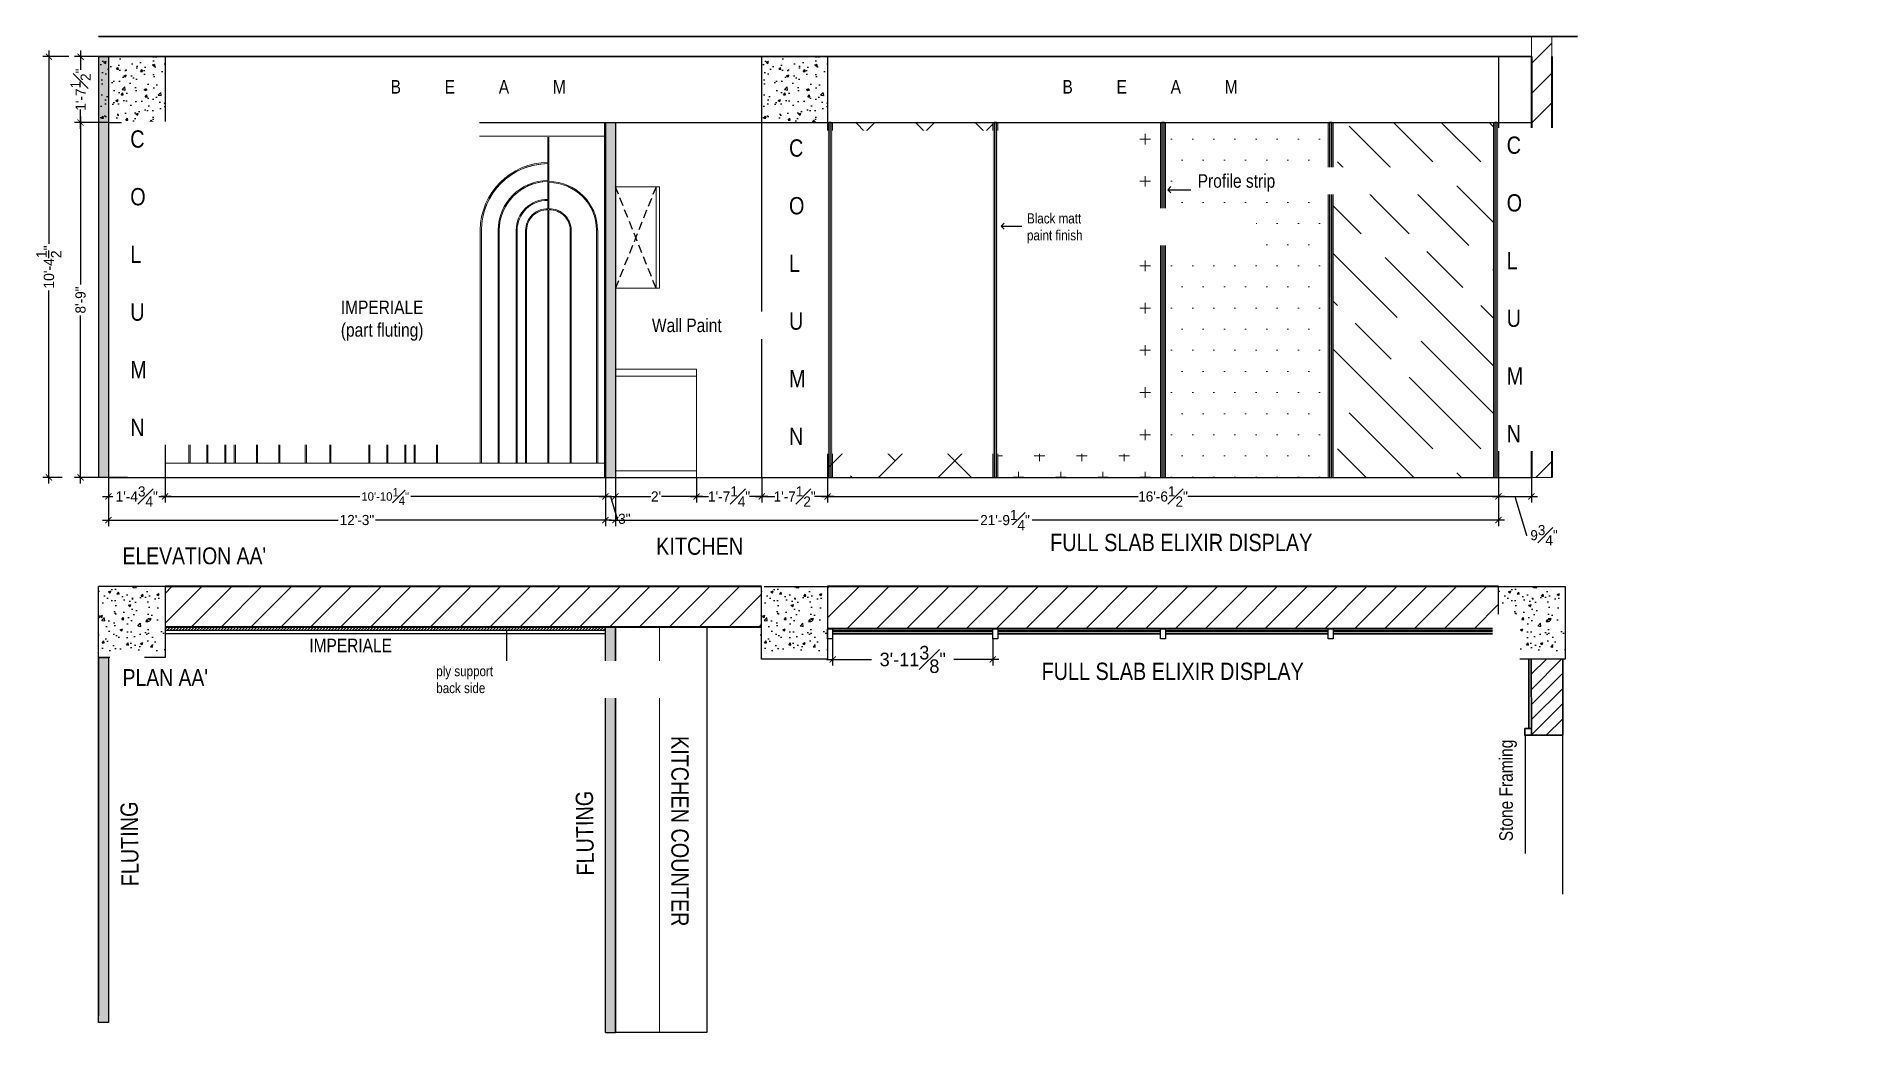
# Model space of a CAD drawing. Header units: inches. Extents: x -137722 to 81594, y -22256 to -1207.
# Drawn here: x -64795 to -64257, y -3546 to -3251 of the extents above; entities that cross this region are included whole.
import ezdxf

# ---------------------------------------------------------------- set-up
doc = ezdxf.new("R2010")
doc.units = ezdxf.units.IN
doc.header["$LTSCALE"] = 0.05
doc.header["$MEASUREMENT"] = 0
doc.header["$PDMODE"] = 3
doc.header["$PDSIZE"] = -4
doc.linetypes.add('A2-XREF-115_FURN$0$HIDDEN', pattern=[0.375, 0.25, -0.125])
doc.linetypes.add('DASHED2', pattern=[0.375, 0.25, -0.125])
doc.layers.get('Defpoints').update_dxf_attribs({"linetype": 'DASHED2'})
for name, color, linetype in [('00 floor', 7, 'Continuous'), ('beam', 7, 'Continuous'), ('Civil Dimension - Text', 7, 'Continuous'), ('slab', 7, 'Continuous'), ('text', 176, 'Continuous'), ('Vector Graphics', 7, 'Continuous')]:
    doc.layers.add(name, color=color, linetype=linetype)
doc.layers.add('FURNITURE', color=36, linetype='Continuous', lineweight=18)
doc.layers.add('WALL', color=7, linetype='Continuous', lineweight=35)
doc.styles.add('4MMOF3-8', font='ARIALN.TTF', dxfattribs={"height": 5.12})
doc.styles.add('9-128OF1-4', font='stylu.ttf')
doc.styles.get("Standard").update_dxf_attribs({"font": 'stylu.ttf', "height": 6})
doc.dimstyles.new('Annotative', dxfattribs={"dimtxt": 6, "dimasz": 0.18, "dimexe": 0.18, "dimexo": 0.0625, "dimgap": 0.09, "dimtad": 0, "dimtih": 1, "dimtoh": 1, "dimdec": 3, "dimzin": 0, "dimdsep": 46, "dimlunit": 4, "dimtxsty": 'Standard', "dimcen": 0.09, "dimadec": 0, "dimazin": 0, "dimtfac": 1, "dimtdec": 3, "dimtofl": 0, "dimtmove": 0, "dimatfit": 3, "dimfxl": 1, "dimtolj": 1, "dimtzin": 0, "dimarcsym": 0})
doc.dimstyles.new('DIM 1-4', dxfattribs={"dimtxt": 3.0792, "dimasz": 1.82, "dimexe": 1.82, "dimexo": 0, "dimgap": 0.09, "dimtad": 0, "dimzin": 0, "dimdsep": 46, "dimlunit": 4, "dimtxsty": '9-128OF1-4', "dimblk": 'ARCHTICK', "dimcen": 1.8125, "dimdle": 1.82, "dimclrd": 8, "dimclre": 8, "dimadec": 0, "dimazin": 0, "dimtfac": 1, "dimtofl": 0, "dimtmove": 0, "dimatfit": 3, "dimldrblk": 'OPEN90', "dimfxl": 1, "dimtolj": 1, "dimtzin": 0, "dimlwd": -1, "dimarcsym": 0})

msp = doc.modelspace()

# ---------------------------------------------------------------- texts
at = {"layer": 'text', "ltscale": 50, "attachment_point": 4, "style": '4MMOF3-8', "bg_fill": 2}
for s, insert, char_height, width in [('B^IE^IA^IM', (-64690.4326, -3265.7791), 4, 66.281096), ('B^IE^IA^IM', (-64491.6617, -3265.7791), 4, 66.281096), ('\\pi11.81645;FULL SLAB ELIXIR DISPLAY', (-64509.6646, -3438.75), 5.12, 100.677375)]:
    msp.add_mtext(s, dxfattribs=dict(at, insert=insert, char_height=char_height, width=width))
at = {"layer": 'text', "ltscale": 50, "insert": (-64604.8563, -3457.848), "char_height": 5.12, "width": 66.281096, "attachment_point": 4, "rotation": 270, "style": '4MMOF3-8', "bg_fill": 2}
msp.add_mtext('KITCHEN COUNTER', dxfattribs=at)

# ---------------------------------------------------------------- blocks, each defined once
blk = doc.blocks.new('_ArchTick')
at = {"color": 0, "const_width": 0.15}
blk.add_lwpolyline([(-0.5, -0.5), (0.5, 0.5)], dxfattribs=at)
blk = doc.blocks.new('*D221')
at = {"layer": 'Civil Dimension - Text', "color": 8, "lineweight": -2, "ltscale": 50, "transparency": 16777216}
for p, q in [((-64559.66, -3429.12), (-64559.66, -3437.03)), ((-64512.29, -3429.12), (-64512.29, -3437.03))]:
    blk.add_line(p, q, dxfattribs=at)
at = {"layer": 'Civil Dimension - Text', "color": 8, "ltscale": 50, "transparency": 16777216}
for p, q in [((-64561.48, -3435.21), (-64548.12, -3435.21)), ((-64510.47, -3435.21), (-64523.83, -3435.21))]:
    blk.add_line(p, q, dxfattribs=at)
at = {"layer": 'Defpoints', "color": 0, "ltscale": 50, "transparency": 16777216}
for p in [(-64559.66, -3429.12), (-64512.29, -3429.12), (-64559.66, -3435.21)]:
    blk.add_point(p, dxfattribs=at)
at = {"layer": 'Civil Dimension - Text', "color": 8, "ltscale": 50, "transparency": 16777216, "xscale": 1.82, "yscale": 1.82, "zscale": 1.82, "rotation": 180}
blk.add_blockref('_ArchTick', (-64559.66, -3435.21), dxfattribs=at)
at = {"layer": 'Civil Dimension - Text', "color": 8, "ltscale": 50, "transparency": 16777216, "xscale": 1.82, "yscale": 1.82, "zscale": 1.82}
blk.add_blockref('_ArchTick', (-64512.29, -3435.21), dxfattribs=at)
at = {"layer": 'Civil Dimension - Text', "color": 0, "ltscale": 50, "transparency": 16777216, "insert": (-64535.97, -3435.21), "char_height": 4, "attachment_point": 5, "style": '9-128OF1-4'}
blk.add_mtext('\\A1;3\'-11{\\H1x;\\S3#8;}"', dxfattribs=at)
blk = doc.blocks.new('_Open90')
at = {"color": 0, "linetype": 'ByBlock', "lineweight": -2}
for p, q in [((0, 0), (-1, 0)), ((-0.5, 0.5), (0, 0)), ((0, 0), (-0.5, -0.5))]:
    blk.add_line(p, q, dxfattribs=at)
blk = doc.blocks.new('*D222')
at = {"layer": 'Civil Dimension - Text', "color": 8, "lineweight": -2, "ltscale": 50, "transparency": 16777216}
for p, q in [((-64773.91, -3381.36), (-64773.91, -3388.81)), ((-64757.16, -3381.36), (-64757.16, -3388.81))]:
    blk.add_line(p, q, dxfattribs=at)
at = {"layer": 'Civil Dimension - Text', "color": 8, "ltscale": 50, "transparency": 16777216}
for p, q in [((-64775.73, -3386.99), (-64772.62, -3386.99)), ((-64755.34, -3386.99), (-64758.45, -3386.99))]:
    blk.add_line(p, q, dxfattribs=at)
at = {"layer": 'Defpoints', "color": 0, "ltscale": 50, "transparency": 16777216}
for p in [(-64773.91, -3381.36), (-64757.16, -3381.36), (-64757.16, -3386.99)]:
    blk.add_point(p, dxfattribs=at)
at = {"layer": 'Civil Dimension - Text', "color": 8, "ltscale": 50, "transparency": 16777216, "xscale": 1.82, "yscale": 1.82, "zscale": 1.82, "rotation": 180}
blk.add_blockref('_ArchTick', (-64773.91, -3386.99), dxfattribs=at)
at = {"layer": 'Civil Dimension - Text', "color": 8, "ltscale": 50, "transparency": 16777216, "xscale": 1.82, "yscale": 1.82, "zscale": 1.82}
blk.add_blockref('_ArchTick', (-64757.16, -3386.99), dxfattribs=at)
at = {"layer": 'Civil Dimension - Text', "color": 0, "ltscale": 50, "transparency": 16777216, "insert": (-64765.54, -3386.99), "char_height": 3, "attachment_point": 5, "style": '9-128OF1-4'}
blk.add_mtext('\\A1;1\'-4{\\H1x;\\S3#4;}"', dxfattribs=at)
blk = doc.blocks.new('*D223')
at = {"layer": 'Civil Dimension - Text', "color": 8, "lineweight": -2, "ltscale": 50, "transparency": 16777216}
for p, q in [((-64757.16, -3381.36), (-64757.16, -3388.81)), ((-64626.91, -3381.36), (-64626.91, -3388.81))]:
    blk.add_line(p, q, dxfattribs=at)
at = {"layer": 'Civil Dimension - Text', "color": 8, "ltscale": 50, "transparency": 16777216}
for p, q in [((-64758.98, -3386.99), (-64699.59, -3386.99)), ((-64625.09, -3386.99), (-64684.49, -3386.99))]:
    blk.add_line(p, q, dxfattribs=at)
at = {"layer": 'Defpoints', "color": 0, "ltscale": 50, "transparency": 16777216}
for p in [(-64757.16, -3381.36), (-64626.91, -3381.36), (-64626.91, -3386.99)]:
    blk.add_point(p, dxfattribs=at)
at = {"layer": 'Civil Dimension - Text', "color": 8, "ltscale": 50, "transparency": 16777216, "xscale": 1.82, "yscale": 1.82, "zscale": 1.82, "rotation": 180}
blk.add_blockref('_ArchTick', (-64757.16, -3386.99), dxfattribs=at)
at = {"layer": 'Civil Dimension - Text', "color": 8, "ltscale": 50, "transparency": 16777216, "xscale": 1.82, "yscale": 1.82, "zscale": 1.82}
blk.add_blockref('_ArchTick', (-64626.91, -3386.99), dxfattribs=at)
at = {"layer": 'Civil Dimension - Text', "color": 0, "ltscale": 50, "transparency": 16777216, "insert": (-64692.04, -3386.99), "char_height": 2.5, "attachment_point": 5, "style": '9-128OF1-4'}
blk.add_mtext('\\A1;10\'-10{\\H1x;\\S1#4;}"', dxfattribs=at)
blk = doc.blocks.new('*D224')
at = {"layer": 'Civil Dimension - Text', "color": 8, "lineweight": -2, "ltscale": 50, "transparency": 16777216}
for p, q in [((-64626.91, -3381.36), (-64626.91, -3388.81)), ((-64623.91, -3381.36), (-64623.91, -3388.81))]:
    blk.add_line(p, q, dxfattribs=at)
at = {"layer": 'Civil Dimension - Text', "color": 8, "ltscale": 50, "transparency": 16777216}
for p, q in [((-64628.73, -3386.99), (-64622.09, -3386.99)), ((-64625.41, -3386.99), (-64623.43, -3393.61)), ((-64623.43, -3393.61), (-64623.25, -3393.61))]:
    blk.add_line(p, q, dxfattribs=at)
at = {"layer": 'Defpoints', "color": 0, "ltscale": 50, "transparency": 16777216}
for p in [(-64626.91, -3381.36), (-64623.91, -3381.36), (-64623.91, -3386.99)]:
    blk.add_point(p, dxfattribs=at)
at = {"layer": 'Civil Dimension - Text', "color": 8, "ltscale": 50, "transparency": 16777216, "xscale": 1.82, "yscale": 1.82, "zscale": 1.82, "rotation": 180}
blk.add_blockref('_ArchTick', (-64626.91, -3386.99), dxfattribs=at)
at = {"layer": 'Civil Dimension - Text', "color": 8, "ltscale": 50, "transparency": 16777216, "xscale": 1.82, "yscale": 1.82, "zscale": 1.82}
blk.add_blockref('_ArchTick', (-64623.91, -3386.99), dxfattribs=at)
at = {"layer": 'Civil Dimension - Text', "color": 0, "ltscale": 50, "transparency": 16777216, "insert": (-64621.29, -3393.61), "char_height": 3, "attachment_point": 5, "style": '9-128OF1-4'}
blk.add_mtext('\\A1;3"', dxfattribs=at)
blk = doc.blocks.new('*D225')
at = {"layer": 'Civil Dimension - Text', "color": 8, "lineweight": -2, "ltscale": 50, "transparency": 16777216}
for p, q in [((-64623.91, -3381.36), (-64623.91, -3388.81)), ((-64599.91, -3381.36), (-64599.91, -3388.81))]:
    blk.add_line(p, q, dxfattribs=at)
at = {"layer": 'Civil Dimension - Text', "color": 8, "ltscale": 50, "transparency": 16777216}
for p, q in [((-64625.73, -3386.99), (-64613.48, -3386.99)), ((-64598.09, -3386.99), (-64610.34, -3386.99))]:
    blk.add_line(p, q, dxfattribs=at)
at = {"layer": 'Defpoints', "color": 0, "ltscale": 50, "transparency": 16777216}
for p in [(-64623.91, -3381.36), (-64599.91, -3381.36), (-64599.91, -3386.99)]:
    blk.add_point(p, dxfattribs=at)
at = {"layer": 'Civil Dimension - Text', "color": 8, "ltscale": 50, "transparency": 16777216, "xscale": 1.82, "yscale": 1.82, "zscale": 1.82, "rotation": 180}
blk.add_blockref('_ArchTick', (-64623.91, -3386.99), dxfattribs=at)
at = {"layer": 'Civil Dimension - Text', "color": 8, "ltscale": 50, "transparency": 16777216, "xscale": 1.82, "yscale": 1.82, "zscale": 1.82}
blk.add_blockref('_ArchTick', (-64599.91, -3386.99), dxfattribs=at)
at = {"layer": 'Civil Dimension - Text', "color": 0, "ltscale": 50, "transparency": 16777216, "insert": (-64611.91, -3386.99), "char_height": 3, "attachment_point": 5, "style": '9-128OF1-4'}
blk.add_mtext("\\A1;2'", dxfattribs=at)
blk = doc.blocks.new('*D226')
at = {"layer": 'Civil Dimension - Text', "color": 8, "lineweight": -2, "ltscale": 50, "transparency": 16777216}
for p, q in [((-64580.66, -3381.36), (-64580.66, -3388.81)), ((-64561.16, -3381.36), (-64561.16, -3388.81))]:
    blk.add_line(p, q, dxfattribs=at)
at = {"layer": 'Civil Dimension - Text', "color": 8, "ltscale": 50, "transparency": 16777216}
for p, q in [((-64582.48, -3386.99), (-64576.78, -3386.99)), ((-64559.34, -3386.99), (-64565.05, -3386.99))]:
    blk.add_line(p, q, dxfattribs=at)
at = {"layer": 'Defpoints', "color": 0, "ltscale": 50, "transparency": 16777216}
for p in [(-64580.66, -3381.36), (-64561.16, -3381.36), (-64561.16, -3386.99)]:
    blk.add_point(p, dxfattribs=at)
at = {"layer": 'Civil Dimension - Text', "color": 8, "ltscale": 50, "transparency": 16777216, "xscale": 1.82, "yscale": 1.82, "zscale": 1.82, "rotation": 180}
blk.add_blockref('_ArchTick', (-64580.66, -3386.99), dxfattribs=at)
at = {"layer": 'Civil Dimension - Text', "color": 8, "ltscale": 50, "transparency": 16777216, "xscale": 1.82, "yscale": 1.82, "zscale": 1.82}
blk.add_blockref('_ArchTick', (-64561.16, -3386.99), dxfattribs=at)
at = {"layer": 'Civil Dimension - Text', "color": 0, "ltscale": 50, "transparency": 16777216, "insert": (-64570.91, -3386.99), "char_height": 3, "attachment_point": 5, "style": '9-128OF1-4'}
blk.add_mtext('\\A1;1\'-7{\\H1x;\\S1#2;}"', dxfattribs=at)
blk = doc.blocks.new('*D227')
at = {"layer": 'Civil Dimension - Text', "color": 8, "lineweight": -2, "ltscale": 50, "transparency": 16777216}
for p, q in [((-64362.66, -3375.87), (-64362.66, -3388.81)), ((-64561.16, -3381.36), (-64561.16, -3388.81))]:
    blk.add_line(p, q, dxfattribs=at)
at = {"layer": 'Civil Dimension - Text', "color": 8, "ltscale": 50, "transparency": 16777216}
for p, q in [((-64562.98, -3386.99), (-64469.27, -3386.99)), ((-64360.84, -3386.99), (-64454.56, -3386.99))]:
    blk.add_line(p, q, dxfattribs=at)
at = {"layer": 'Defpoints', "color": 0, "ltscale": 50, "transparency": 16777216}
for p in [(-64362.66, -3375.87), (-64561.16, -3381.36), (-64362.66, -3386.99)]:
    blk.add_point(p, dxfattribs=at)
at = {"layer": 'Civil Dimension - Text', "color": 8, "ltscale": 50, "transparency": 16777216, "xscale": 1.82, "yscale": 1.82, "zscale": 1.82, "rotation": 180}
blk.add_blockref('_ArchTick', (-64561.16, -3386.99), dxfattribs=at)
at = {"layer": 'Civil Dimension - Text', "color": 8, "ltscale": 50, "transparency": 16777216, "xscale": 1.82, "yscale": 1.82, "zscale": 1.82}
blk.add_blockref('_ArchTick', (-64362.66, -3386.99), dxfattribs=at)
at = {"layer": 'Civil Dimension - Text', "color": 0, "ltscale": 50, "transparency": 16777216, "insert": (-64461.91, -3386.99), "char_height": 3, "attachment_point": 5, "style": '9-128OF1-4'}
blk.add_mtext('\\A1;16\'-6{\\H1x;\\S1#2;}"', dxfattribs=at)
blk = doc.blocks.new('*D228')
at = {"layer": 'Civil Dimension - Text', "color": 8, "lineweight": -2, "ltscale": 50, "transparency": 16777216}
for p, q in [((-64362.66, -3375.87), (-64362.66, -3388.81)), ((-64352.92, -3381.36), (-64352.92, -3388.81))]:
    blk.add_line(p, q, dxfattribs=at)
at = {"layer": 'Civil Dimension - Text', "color": 8, "ltscale": 50, "transparency": 16777216}
for p, q in [((-64364.48, -3386.99), (-64351.1, -3386.99)), ((-64357.79, -3386.99), (-64354.35, -3398.44)), ((-64354.35, -3398.44), (-64354.17, -3398.44))]:
    blk.add_line(p, q, dxfattribs=at)
at = {"layer": 'Defpoints', "color": 0, "ltscale": 50, "transparency": 16777216}
for p in [(-64362.66, -3375.87), (-64352.92, -3381.36), (-64352.92, -3386.99)]:
    blk.add_point(p, dxfattribs=at)
at = {"layer": 'Civil Dimension - Text', "color": 8, "ltscale": 50, "transparency": 16777216, "xscale": 1.82, "yscale": 1.82, "zscale": 1.82, "rotation": 180}
blk.add_blockref('_ArchTick', (-64362.66, -3386.99), dxfattribs=at)
at = {"layer": 'Civil Dimension - Text', "color": 8, "ltscale": 50, "transparency": 16777216, "xscale": 1.82, "yscale": 1.82, "zscale": 1.82}
blk.add_blockref('_ArchTick', (-64352.92, -3386.99), dxfattribs=at)
at = {"layer": 'Civil Dimension - Text', "color": 0, "ltscale": 50, "transparency": 16777216, "insert": (-64349.19, -3398.44), "char_height": 3, "attachment_point": 5, "style": '9-128OF1-4'}
blk.add_mtext('\\A1;9{\\H1x;\\S3#4;}"', dxfattribs=at)
blk = doc.blocks.new('*D229')
at = {"layer": 'Civil Dimension - Text', "color": 8, "lineweight": -2, "ltscale": 50, "transparency": 16777216}
for p, q in [((-64773.91, -3383.4), (-64773.91, -3395.79)), ((-64626.91, -3383.4), (-64626.91, -3395.79))]:
    blk.add_line(p, q, dxfattribs=at)
at = {"layer": 'Civil Dimension - Text', "color": 8, "ltscale": 50, "transparency": 16777216}
for p, q in [((-64775.73, -3393.97), (-64705.95, -3393.97)), ((-64625.09, -3393.97), (-64694.88, -3393.97))]:
    blk.add_line(p, q, dxfattribs=at)
at = {"layer": 'Defpoints', "color": 0, "ltscale": 50, "transparency": 16777216}
for p in [(-64773.91, -3383.4), (-64626.91, -3383.4), (-64626.91, -3393.97)]:
    blk.add_point(p, dxfattribs=at)
at = {"layer": 'Civil Dimension - Text', "color": 8, "ltscale": 50, "transparency": 16777216, "xscale": 1.82, "yscale": 1.82, "zscale": 1.82, "rotation": 180}
blk.add_blockref('_ArchTick', (-64773.91, -3393.97), dxfattribs=at)
at = {"layer": 'Civil Dimension - Text', "color": 8, "ltscale": 50, "transparency": 16777216, "xscale": 1.82, "yscale": 1.82, "zscale": 1.82}
blk.add_blockref('_ArchTick', (-64626.91, -3393.97), dxfattribs=at)
at = {"layer": 'Civil Dimension - Text', "color": 0, "ltscale": 50, "transparency": 16777216, "insert": (-64700.41, -3393.97), "char_height": 3, "attachment_point": 5, "style": '9-128OF1-4'}
blk.add_mtext('\\A1;12\'-3"', dxfattribs=at)
blk = doc.blocks.new('*D230')
at = {"layer": 'Civil Dimension - Text', "color": 8, "lineweight": -2, "ltscale": 50, "transparency": 16777216}
for p, q in [((-64623.91, -3383.26), (-64623.91, -3395.79)), ((-64362.66, -3382.34), (-64362.66, -3395.79))]:
    blk.add_line(p, q, dxfattribs=at)
at = {"layer": 'Civil Dimension - Text', "color": 8, "ltscale": 50, "transparency": 16777216}
for p, q in [((-64625.73, -3393.97), (-64516.65, -3393.97)), ((-64360.84, -3393.97), (-64500.67, -3393.97))]:
    blk.add_line(p, q, dxfattribs=at)
at = {"layer": 'Defpoints', "color": 0, "ltscale": 50, "transparency": 16777216}
for p in [(-64623.91, -3383.26), (-64362.66, -3382.34), (-64362.66, -3393.97)]:
    blk.add_point(p, dxfattribs=at)
at = {"layer": 'Civil Dimension - Text', "color": 8, "ltscale": 50, "transparency": 16777216, "xscale": 1.82, "yscale": 1.82, "zscale": 1.82, "rotation": 180}
blk.add_blockref('_ArchTick', (-64623.91, -3393.97), dxfattribs=at)
at = {"layer": 'Civil Dimension - Text', "color": 8, "ltscale": 50, "transparency": 16777216, "xscale": 1.82, "yscale": 1.82, "zscale": 1.82}
blk.add_blockref('_ArchTick', (-64362.66, -3393.97), dxfattribs=at)
at = {"layer": 'Civil Dimension - Text', "color": 0, "ltscale": 50, "transparency": 16777216, "insert": (-64508.66, -3393.97), "char_height": 3, "attachment_point": 5, "style": '9-128OF1-4'}
blk.add_mtext('\\A1;21\'-9{\\H1x;\\S1#4;}"', dxfattribs=at)
blk = doc.blocks.new('imperiale')
at = {"layer": 'FURNITURE', "color": 240, "lineweight": 18, "true_color": 0xed1f24}
for p, q in [((-64777.31, -3609.78), (-64647.27, -3609.78)), ((-64777.31, -3714.74), (-64777.31, -3609.78)), ((-64647.27, -3609.78), (-64647.27, -3714.74)), ((-64777.31, -3613.76), (-64647.27, -3613.76)), ((-64728.54, -3614.06), (-64777.31, -3614.06)), ((-64750.22, -3621.55), (-64750.22, -3614.06)), ((-64749.93, -3614.06), (-64749.93, -3710.49)), ((-64728.24, -3614.06), (-64696.72, -3614.06)), ((-64664.04, -3621.55), (-64664.04, -3614.06)), ((-64663.75, -3614.06), (-64663.75, -3627.16)), ((-64663.75, -3627.46), (-64663.75, -3635.26)), ((-64750.22, -3632.77), (-64750.22, -3635.27)), ((-64664.04, -3635.26), (-64664.04, -3632.76)), ((-64750.22, -3635.56), (-64750.22, -3710.49)), ((-64664.04, -3710.49), (-64664.04, -3635.56)), ((-64663.75, -3635.56), (-64663.75, -3710.49)), ((-64770.26, -3710.49), (-64770.26, -3641.57)), ((-64769.92, -3710.49), (-64769.92, -3641.57)), ((-64764.96, -3641.62), (-64764.96, -3710.49)), ((-64764.63, -3710.49), (-64764.63, -3641.62)), ((-64756.83, -3710.49), (-64756.83, -3641.62)), ((-64756.53, -3641.62), (-64756.53, -3710.49)), ((-64743.62, -3710.49), (-64743.62, -3641.62)), ((-64743.32, -3710.49), (-64743.32, -3641.62)), ((-64735.83, -3710.49), (-64735.83, -3641.62)), ((-64735.49, -3710.49), (-64735.49, -3641.62)), ((-64717.04, -3710.49), (-64717.04, -3641.57)), ((-64716.75, -3710.49), (-64716.75, -3641.57)), ((-64711.75, -3641.62), (-64711.75, -3710.49)), ((-64711.41, -3710.49), (-64711.41, -3641.62)), ((-64703.67, -3641.63), (-64703.67, -3710.49)), ((-64703.33, -3710.49), (-64703.33, -3641.63)), ((-64684.08, -3710.49), (-64684.08, -3641.57)), ((-64683.74, -3710.49), (-64683.74, -3641.57)), ((-64678.79, -3641.62), (-64678.79, -3710.49)), ((-64678.45, -3710.49), (-64678.45, -3641.62)), ((-64670.65, -3710.49), (-64670.65, -3641.62)), ((-64670.35, -3641.62), (-64670.35, -3710.49)), ((-64657.44, -3710.49), (-64657.44, -3641.62)), ((-64657.14, -3710.49), (-64657.14, -3641.62)), ((-64649.65, -3710.49), (-64649.65, -3641.62)), ((-64649.31, -3710.49), (-64649.31, -3641.62)), ((-64777.31, -3710.49), (-64647.27, -3710.49)), ((-64777.31, -3714.74), (-64647.27, -3714.74))]:
    blk.add_line(p, q, dxfattribs=at)
at = {"layer": 'FURNITURE', "color": 219, "lineweight": 18, "true_color": 0x642165}
for p, q in [((-64728.54, -3710.49), (-64728.54, -3614.06)), ((-64728.24, -3614.06), (-64728.24, -3710.49)), ((-64696.72, -3614.06), (-64696.72, -3710.49)), ((-64697.02, -3710.49), (-64697.02, -3635.56))]:
    blk.add_line(p, q, dxfattribs=at)
at = {"layer": 'FURNITURE', "color": 240, "lineweight": 18, "true_color": 0xed1f24}
for points in [[(-64750.22, -3626.88), (-64750.22, -3626.88), (-64750.22, -3621.89), (-64750.43, -3621.89, 0.40777), (-64769.92, -3641.56, -0.410988), (-64750.22, -3621.89)], [(-64664.04, -3626.88), (-64664.04, -3626.88), (-64664.04, -3621.89), (-64664.26, -3621.89, 0.40777), (-64683.74, -3641.56, -0.410988), (-64664.04, -3621.89)], [(-64750.43, -3627.18, 0.406624), (-64764.63, -3641.61, -0.410831), (-64750.22, -3627.18), (-64750.22, -3632.47)], [(-64664.26, -3627.18, 0.406624), (-64678.45, -3641.61, -0.410831), (-64664.04, -3627.18), (-64664.04, -3632.47)], [(-64759.62, -3710.5), (-64759.62, -3641.62, -0.418854), (-64750.22, -3632.47)], [(-64759.32, -3710.5), (-64759.32, -3641.62, -0.419041), (-64750.22, -3632.77)], [(-64706.42, -3710.5), (-64706.42, -3641.62, -0.418854), (-64697.02, -3632.47)], [(-64706.12, -3710.5), (-64706.12, -3641.62, -0.419041), (-64697.02, -3632.77)], [(-64673.44, -3710.5), (-64673.44, -3641.62, -0.418854), (-64664.04, -3632.47)], [(-64673.15, -3710.5), (-64673.15, -3641.62, -0.419041), (-64664.04, -3632.77)]]:
    blk.add_lwpolyline(points, format="xyb", dxfattribs=at)
for centre, radius, start, end in [((-64750.13, -3641.68), 20.13, 90.2714, 179.6594), ((-64696.93, -3641.68), 20.13, 90.2714, 179.6594), ((-64696.93, -3641.68), 19.88, 90.2714, 179.6594), ((-64663.95, -3641.68), 20.13, 90.2714, 179.6594), ((-64750.17, -3641.68), 14.8, 90.2053, 179.7363), ((-64750.03, -3641.66), 14.5, 0.2747, 89.5824), ((-64750.03, -3641.66), 14.2, 0.2747, 89.5736), ((-64696.97, -3641.68), 14.8, 90.2053, 179.7363), ((-64696.92, -3641.68), 14.5, 90.3824, 179.7198), ((-64663.99, -3641.68), 14.8, 90.2053, 179.7363), ((-64663.85, -3641.66), 14.5, 0.2747, 89.5824), ((-64663.85, -3641.66), 14.2, 0.2747, 89.5736), ((-64750.43, -3641.66), 6.4, 88.1271, 179.7499), ((-64750.43, -3641.66), 6.1, 88.036, 179.7468), ((-64749.74, -3641.66), 6.41, 0.412, 91.6086), ((-64749.74, -3641.66), 6.12, 0.423, 91.6865), ((-64697.23, -3641.66), 6.4, 88.1271, 179.7499), ((-64697.23, -3641.66), 6.1, 88.036, 179.7468), ((-64664.25, -3641.66), 6.4, 88.1271, 179.7499), ((-64664.25, -3641.66), 6.1, 88.036, 179.7468), ((-64663.56, -3641.66), 6.41, 0.412, 91.6086), ((-64663.56, -3641.66), 6.12, 0.423, 91.6865)]:
    blk.add_arc(centre, radius, start, end, dxfattribs=at)
at = {"layer": 'text', "ltscale": 50, "insert": (-64700.87, -3668.35), "char_height": 4, "width": 66.2811, "attachment_point": 6, "style": '4MMOF3-8', "bg_fill": 2}
blk.add_mtext('IMPERIALE\\P(part fluting)', dxfattribs=at)
blk = doc.blocks.new('*D295')
at = {"layer": 'Civil Dimension - Text', "color": 8, "lineweight": -2, "ltscale": 50, "transparency": 16777216}
for p, q in [((-64773.91, -3276.36), (-64783.99, -3276.36)), ((-64768.33, -3381.36), (-64783.99, -3381.36))]:
    blk.add_line(p, q, dxfattribs=at)
at = {"layer": 'Civil Dimension - Text', "color": 8, "ltscale": 50, "transparency": 16777216}
for p, q in [((-64782.17, -3274.54), (-64782.17, -3324.25)), ((-64782.17, -3383.18), (-64782.17, -3333.48))]:
    blk.add_line(p, q, dxfattribs=at)
at = {"layer": 'Defpoints', "color": 0, "ltscale": 50, "transparency": 16777216}
for p in [(-64773.91, -3276.36), (-64782.17, -3381.36), (-64768.33, -3381.36)]:
    blk.add_point(p, dxfattribs=at)
at = {"layer": 'Civil Dimension - Text', "color": 8, "ltscale": 50, "transparency": 16777216, "xscale": 1.82, "yscale": 1.82, "zscale": 1.82}
for p, rotation in [((-64782.17, -3276.36), 90), ((-64782.17, -3381.36), 270)]:
    blk.add_blockref('_ArchTick', p, dxfattribs=dict(at, rotation=rotation))
at = {"layer": 'Civil Dimension - Text', "color": 0, "ltscale": 50, "transparency": 16777216, "insert": (-64782.17, -3328.86), "char_height": 3, "attachment_point": 5, "rotation": 90, "style": '9-128OF1-4'}
blk.add_mtext('\\A1;8\'-9"', dxfattribs=at)
blk = doc.blocks.new('*D296')
at = {"layer": 'Civil Dimension - Text', "color": 8, "ltscale": 50, "transparency": 16777216}
for p, q in [((-64782.17, -3255.04), (-64782.17, -3260.74)), ((-64782.17, -3278.18), (-64782.17, -3272.48))]:
    blk.add_line(p, q, dxfattribs=at)
at = {"layer": 'Civil Dimension - Text', "color": 8, "lineweight": -2, "ltscale": 50, "transparency": 16777216}
for p, q in [((-64767.05, -3256.86), (-64783.99, -3256.86)), ((-64773.91, -3276.36), (-64783.99, -3276.36))]:
    blk.add_line(p, q, dxfattribs=at)
at = {"layer": 'Defpoints', "color": 0, "ltscale": 50, "transparency": 16777216}
for p in [(-64782.17, -3256.86), (-64767.05, -3256.86), (-64773.91, -3276.36)]:
    blk.add_point(p, dxfattribs=at)
at = {"layer": 'Civil Dimension - Text', "color": 8, "ltscale": 50, "transparency": 16777216, "xscale": 1.82, "yscale": 1.82, "zscale": 1.82}
for p, rotation in [((-64782.17, -3256.86), 90), ((-64782.17, -3276.36), 270)]:
    blk.add_blockref('_ArchTick', p, dxfattribs=dict(at, rotation=rotation))
at = {"layer": 'Civil Dimension - Text', "color": 0, "ltscale": 50, "transparency": 16777216, "insert": (-64782.17, -3266.61), "char_height": 3, "attachment_point": 5, "rotation": 90, "style": '9-128OF1-4'}
blk.add_mtext('\\A1;1\'-7{\\H1x;\\S1#2;}"', dxfattribs=at)
blk = doc.blocks.new('*D511')
at = {"layer": 'Civil Dimension - Text', "color": 8, "lineweight": -2, "ltscale": 50, "transparency": 16777216}
for p, q in [((-64599.91, -3381.36), (-64599.91, -3388.81)), ((-64580.66, -3382.69), (-64580.66, -3388.81))]:
    blk.add_line(p, q, dxfattribs=at)
at = {"layer": 'Civil Dimension - Text', "color": 8, "ltscale": 50, "transparency": 16777216}
for p, q in [((-64601.73, -3386.99), (-64596.35, -3386.99)), ((-64578.84, -3386.99), (-64584.23, -3386.99))]:
    blk.add_line(p, q, dxfattribs=at)
at = {"layer": 'Defpoints', "color": 0, "ltscale": 50, "transparency": 16777216}
for p in [(-64599.91, -3381.36), (-64580.66, -3382.69), (-64580.66, -3386.99)]:
    blk.add_point(p, dxfattribs=at)
at = {"layer": 'Civil Dimension - Text', "color": 8, "ltscale": 50, "transparency": 16777216, "xscale": 1.82, "yscale": 1.82, "zscale": 1.82, "rotation": 180}
blk.add_blockref('_ArchTick', (-64599.91, -3386.99), dxfattribs=at)
at = {"layer": 'Civil Dimension - Text', "color": 8, "ltscale": 50, "transparency": 16777216, "xscale": 1.82, "yscale": 1.82, "zscale": 1.82}
blk.add_blockref('_ArchTick', (-64580.66, -3386.99), dxfattribs=at)
at = {"layer": 'Civil Dimension - Text', "color": 0, "ltscale": 50, "transparency": 16777216, "insert": (-64590.29, -3386.99), "char_height": 3, "attachment_point": 5, "style": '9-128OF1-4'}
blk.add_mtext('\\A1;1\'-7{\\H1x;\\S1#4;}"', dxfattribs=at)
blk = doc.blocks.new('*D723')
at = {"layer": 'Civil Dimension - Text', "color": 8, "ltscale": 50, "transparency": 16777216}
for p, q in [((-64791.55, -3255.04), (-64791.55, -3312.23)), ((-64791.55, -3383.18), (-64791.55, -3326))]:
    blk.add_line(p, q, dxfattribs=at)
at = {"layer": 'Civil Dimension - Text', "color": 8, "lineweight": -2, "ltscale": 50, "transparency": 16777216}
for p, q in [((-64785.69, -3256.86), (-64793.37, -3256.86)), ((-64787.62, -3381.36), (-64793.37, -3381.36))]:
    blk.add_line(p, q, dxfattribs=at)
at = {"layer": 'Defpoints', "color": 0, "ltscale": 50, "transparency": 16777216}
for p in [(-64785.69, -3256.86), (-64791.55, -3381.36), (-64787.62, -3381.36)]:
    blk.add_point(p, dxfattribs=at)
at = {"layer": 'Civil Dimension - Text', "color": 8, "ltscale": 50, "transparency": 16777216, "xscale": 1.82, "yscale": 1.82, "zscale": 1.82}
for p, rotation in [((-64791.55, -3256.86), 90), ((-64791.55, -3381.36), 270)]:
    blk.add_blockref('_ArchTick', p, dxfattribs=dict(at, rotation=rotation))
at = {"layer": 'Civil Dimension - Text', "color": 0, "ltscale": 50, "transparency": 16777216, "insert": (-64791.55, -3319.11), "char_height": 3.0792, "attachment_point": 5, "rotation": 90, "style": '9-128OF1-4'}
blk.add_mtext('\\A1;10\'-4{\\H1x;\\S1/2;}"', dxfattribs=at)

# ---------------------------------------------------------------- dimensions: what is measured, and where the dimension line sits
at = {"layer": 'Civil Dimension - Text', "ltscale": 50}
for base, p1, p2, override, picture, middle in [((-64791.5483, -3381.3618), (-64785.6873, -3256.8618), (-64787.6168, -3381.3618), {"dimtmove": 1, "dimfxl": 0, "dimarcsym": 1}, '*D723', (-64791.5483, -3319.1118)), ((-64782.1683, -3256.8618), (-64773.9125, -3276.3618), (-64767.0452, -3256.8618), {"dimtxt": 3, "dimdec": 3, "dimtdec": 3, "dimtmove": 1, "dimfxl": 0, "dimfrac": 1, "dimarcsym": 1}, '*D296', (-64782.1683, -3266.6118)), ((-64782.1683, -3381.3618), (-64773.9125, -3276.3618), (-64768.3279, -3381.3618), {"dimtxt": 3, "dimdec": 3, "dimtdec": 3, "dimtmove": 1, "dimfxl": 0, "dimfrac": 1, "dimarcsym": 1}, '*D295', (-64782.1683, -3328.8618))]:
    dim = msp.add_linear_dim(base=base, p1=p1, p2=p2, angle=90, dimstyle='DIM 1-4', override=override, dxfattribs=at)
    dim.commit()
    dim.dimension.update_dxf_attribs({"geometry": picture, "text_midpoint": middle})
for base, p1, p2, override, picture, middle in [((-64362.6625, -3386.9898), (-64561.1625, -3381.3618), (-64362.6625, -3375.8682), {"dimtxt": 3, "dimdec": 3, "dimtdec": 3, "dimtmove": 1, "dimfxl": 0, "dimfrac": 1, "dimarcsym": 1}, '*D227', (-64461.9125, -3386.9898)), ((-64352.9152, -3386.9898), (-64362.6625, -3375.8682), (-64352.9152, -3381.3618), {"dimtxt": 3, "dimdec": 3, "dimtdec": 3, "dimtmove": 1, "dimfxl": 0, "dimfrac": 1, "dimarcsym": 1}, '*D228', (-64354.0831, -3398.4423)), ((-64757.1625, -3386.9898), (-64773.9125, -3381.3618), (-64757.1625, -3381.3618), {"dimtxt": 3, "dimdec": 3, "dimtdec": 3, "dimtmove": 1, "dimfxl": 0, "dimfrac": 1, "dimarcsym": 1}, '*D222', (-64765.5375, -3386.9898)), ((-64626.9125, -3393.9733), (-64773.9125, -3383.4007), (-64626.9125, -3383.4007), {"dimtxt": 3, "dimdec": 3, "dimtdec": 3, "dimtmove": 1, "dimfxl": 0, "dimfrac": 1, "dimarcsym": 1}, '*D229', (-64700.4125, -3393.9733)), ((-64626.9125, -3386.9898), (-64757.1625, -3381.3618), (-64626.9125, -3381.3618), {"dimtxt": 2.5, "dimdec": 3, "dimtdec": 3, "dimtmove": 1, "dimfxl": 0, "dimfrac": 1, "dimarcsym": 1}, '*D223', (-64692.0375, -3386.9898)), ((-64623.9108, -3386.9898), (-64626.9125, -3381.3618), (-64623.9108, -3381.3618), {"dimtxt": 3, "dimdec": 3, "dimtdec": 3, "dimtmove": 1, "dimfxl": 0, "dimfrac": 1, "dimarcsym": 1}, '*D224', (-64623.1567, -3393.6062)), ((-64599.9125, -3386.9898), (-64623.9108, -3381.3618), (-64599.9125, -3381.3618), {"dimtxt": 3, "dimdec": 3, "dimtdec": 3, "dimtmove": 1, "dimfxl": 0, "dimfrac": 1, "dimarcsym": 1}, '*D225', (-64611.9116, -3386.9898)), ((-64580.6625, -3386.9898), (-64599.9125, -3381.3618), (-64580.6625, -3382.6879), {"dimtxt": 3, "dimdec": 3, "dimtdec": 3, "dimtmove": 1, "dimfxl": 0, "dimfrac": 1, "dimarcsym": 1}, '*D511', (-64590.2875, -3386.9898)), ((-64561.1625, -3386.9898), (-64580.6625, -3381.3618), (-64561.1625, -3381.3618), {"dimtxt": 3, "dimdec": 3, "dimtdec": 3, "dimtmove": 1, "dimfxl": 0, "dimfrac": 1, "dimarcsym": 1}, '*D226', (-64570.9125, -3386.9898))]:
    dim = msp.add_linear_dim(base=base, p1=p1, p2=p2, dimstyle='DIM 1-4', override=override, dxfattribs=at)
    dim.commit()
    dim.dimension.update_dxf_attribs({"geometry": picture, "text_midpoint": middle})
dim = msp.add_linear_dim(base=(-64362.6625, -3393.9733), p1=(-64623.9108, -3383.2621), p2=(-64362.6625, -3382.339), dimstyle='DIM 1-4', override={"dimtxt": 3, "dimdec": 3, "dimtdec": 3, "dimtmove": 1, "dimfxl": 0, "dimfrac": 1, "dimarcsym": 1}, dxfattribs=at)
dim.commit()
dim.dimension.update_dxf_attribs({"geometry": '*D230', "text_midpoint": (-64508.657, -3393.9733), "dimtype": 160})

# ---------------------------------------------------------------- hatches: boundary and pattern name
at = {"ltscale": 50}
h = msp.add_hatch(color=45, dxfattribs=at)
h.dxf.hatch_style = 1
h.paths.add_polyline_path([(-64461.1625, -3276.3618), (-64462.6625, -3276.3618), (-64462.6625, -3381.3618), (-64461.1625, -3381.3618)])
at = {"ltscale": 50, "true_color": 0xf1eb1f}
h = msp.add_hatch(color=2, dxfattribs=at)
h.dxf.hatch_style = 1
h.paths.add_polyline_path([(-64462.2425, -3381.3618), (-64461.5825, -3381.3618), (-64461.5825, -3276.3618), (-64462.2425, -3276.3618)])
at = {"ltscale": 50}
h = msp.add_hatch(color=45, dxfattribs=at)
h.dxf.hatch_style = 1
h.paths.add_polyline_path([(-64411.5375, -3276.3618), (-64413.0375, -3276.3618), (-64413.0375, -3381.3618), (-64411.5375, -3381.3618)])
at = {"ltscale": 50, "true_color": 0xf1eb1f}
h = msp.add_hatch(color=2, dxfattribs=at)
h.dxf.hatch_style = 1
h.paths.add_polyline_path([(-64412.6175, -3381.3618), (-64411.9575, -3381.3618), (-64411.9575, -3276.3618), (-64412.6175, -3276.3618)])
at = {"ltscale": 50}
h = msp.add_hatch(dxfattribs=at)
h.set_pattern_fill('ANSI31', color=256, scale=5)
h.set_pattern_definition([(45, (0, -1300.17197), (-0.441941738, 0.441941738), [])])
h.paths.add_polyline_path([(-64626.9125, -3425.6187), (-64757.1625, -3425.6187), (-64757.1625, -3426.6187), (-64626.9125, -3426.6187)])
at = {"layer": '00 floor'}
h = msp.add_hatch(color=45, dxfattribs=at)
h.dxf.hatch_style = 1
h.paths.add_polyline_path([(-64773.9125, -3434.6187), (-64776.9125, -3434.6187), (-64776.9125, -3542.6187), (-64773.9125, -3542.6187)])
h = msp.add_hatch(dxfattribs=at)
h.set_pattern_fill('ANSI31', color=256)
h.set_pattern_definition([(45, (-199112.7988, -99202.6647), (-2.24506403, 2.24506403), [])])
h.paths.add_polyline_path([(-64343.6625, -3435.1187), (-64352.9625, -3435.1187), (-64352.9058, -3457.6187), (-64343.6625, -3457.6187)])
at = {"layer": 'Civil Dimension - Text', "ltscale": 50, "true_color": 0xb3691e}
h = msp.add_hatch(color=32, dxfattribs=at)
h.dxf.hatch_style = 1
h.paths.add_polyline_path([(-64773.9141, -3256.8618), (-64776.9141, -3256.8618), (-64776.9141, -3381.3469), (-64773.9141, -3381.3469)])
at = {"layer": 'Civil Dimension - Text', "ltscale": 50, "true_color": 0x939598}
h = msp.add_hatch(dxfattribs=at)
h.set_pattern_fill('AR-CONC', color=252)
h.set_pattern_definition([(50, (-196, 0), (7.1726018, -0.62752135), [0.75, -8.25]), (355, (-196, 0), (-1.3875133, 7.5219213), [0.6, -6.6]), (100.451444, (-195.402, -0.052), (5.7850885, 6.8943999), [0.6374019, -7.0114211]), (46.1842, (-196, 2), (10.6724133, -1.6551928), [1.125, -12.375]), (96.635635, (-195.111, 1.862), (9.3466195, 9.741186), [0.9561034, -10.5171376]), (351.184164, (-196, 2), (9.3466195, 9.741186), [0.9, -9.9]), (21, (-195, 1.5), (5.9690705, -4.0261889), [0.75, -8.25]), (326, (-195, 1.5), (2.4331533, 7.25150045), [0.6, -6.6]), (71.451445, (-194.5026, 1.1645), (8.4022238, 3.2253115), [0.6374019, -7.0114211]), (37.5, (-196, 0), (0.12159855, 3.32893854), [0, -6.52, 0, -6.7, 0, -6.625]), (7.5, (-196, 0), (2.63069537, 3.94411712), [0, -3.82, 0, -6.37, 0, -2.525]), (327.5, (-198.23, 0), (5.33822436, -0.22554872), [0, -2.5, 0, -7.8, 0, -10.35]), (317.5, (-199.23, 0), (5.8318617, 1.00104982), [0, -3.25, 0, -5.18, 0, -7.35])])
h.paths.add_polyline_path([(-64757.1625, -3256.8618), (-64776.6625, -3256.8618), (-64776.6625, -3276.3618), (-64757.1625, -3276.3618)])
h = msp.add_hatch(dxfattribs=at)
h.set_pattern_fill('AR-CONC', color=252)
h.set_pattern_definition([(50, (0, 0), (7.1726018, -0.62752135), [0.75, -8.25]), (355, (0, 0), (-1.3875133, 7.5219213), [0.6, -6.6]), (100.451444, (0.598, -0.052), (5.7850885, 6.8943999), [0.6374019, -7.0114211]), (46.1842, (0, 2), (10.6724133, -1.6551928), [1.125, -12.375]), (96.635635, (0.889, 1.862), (9.3466195, 9.741186), [0.9561034, -10.5171376]), (351.184164, (0, 2), (9.3466195, 9.741186), [0.9, -9.9]), (21, (1, 1.5), (5.9690705, -4.0261889), [0.75, -8.25]), (326, (1, 1.5), (2.4331533, 7.25150045), [0.6, -6.6]), (71.451445, (1.4974, 1.1645), (8.4022238, 3.2253115), [0.6374019, -7.0114211]), (37.5, (0, 0), (0.12159855, 3.32893854), [0, -6.52, 0, -6.7, 0, -6.625]), (7.5, (0, 0), (2.63069537, 3.94411712), [0, -3.82, 0, -6.37, 0, -2.525]), (327.5, (-2.23, 0), (5.33822436, -0.22554872), [0, -2.5, 0, -7.8, 0, -10.35]), (317.5, (-3.23, 0), (5.8318617, 1.00104982), [0, -3.25, 0, -5.18, 0, -7.35])])
h.paths.add_polyline_path([(-64580.6625, -3276.3618), (-64561.1625, -3276.3618), (-64561.1625, -3256.8618), (-64580.6625, -3256.8618)])
at = {"layer": 'Civil Dimension - Text', "ltscale": 50, "true_color": 0xb3691e}
h = msp.add_hatch(color=32, dxfattribs=at)
h.dxf.hatch_style = 1
h.paths.add_polyline_path([(-64623.9125, -3276.3618), (-64626.9125, -3276.3618), (-64626.9125, -3381.3618), (-64623.9125, -3381.3618)])
at = {"layer": 'Civil Dimension - Text', "ltscale": 50, "true_color": 0x939598}
h = msp.add_hatch(dxfattribs=at)
h.set_pattern_fill('AR-CONC', color=252)
h.set_pattern_definition([(50, (796.1207, 91), (7.1726018, -0.62752135), [0.75, -8.25]), (355, (796.121, 91), (-1.3875133, 7.5219213), [0.6, -6.6]), (100.451444, (796.7184, 90.948), (5.7850885, 6.8943999), [0.6374019, -7.0114211]), (46.1842, (796.121, 93), (10.6724133, -1.6551928), [1.125, -12.375]), (96.635635, (797.01, 92.862), (9.3466195, 9.741186), [0.9561034, -10.5171376]), (351.184164, (796.121, 93), (9.3466195, 9.741186), [0.9, -9.9]), (21, (797.1207, 92.5), (5.9690705, -4.0261889), [0.75, -8.25]), (326, (797.121, 92.5), (2.4331533, 7.25150045), [0.6, -6.6]), (71.451445, (797.618, 92.1645), (8.4022238, 3.2253115), [0.6374019, -7.0114211]), (37.5, (796.1207, 91), (0.12159855, 3.32893854), [0, -6.52, 0, -6.7, 0, -6.625]), (7.5, (796.1207, 91), (2.63069537, 3.94411712), [0, -3.82, 0, -6.37, 0, -2.525]), (327.5, (793.8907, 91), (5.33822436, -0.22554872), [0, -2.5, 0, -7.8, 0, -10.35]), (317.5, (792.8907, 91), (5.8318617, 1.00104982), [0, -3.25, 0, -5.18, 0, -7.35])])
h.paths.add_polyline_path([(-64757.1625, -3413.6187), (-64776.9125, -3413.6187), (-64776.9125, -3432.8687), (-64757.1625, -3432.8687)])
h = msp.add_hatch(dxfattribs=at)
h.set_pattern_fill('AR-CONC', color=252)
h.set_pattern_definition([(50, (992.1207, 91), (7.1726018, -0.62752135), [0.75, -8.25]), (355, (992.121, 91), (-1.3875133, 7.5219213), [0.6, -6.6]), (100.451444, (992.7184, 90.948), (5.7850885, 6.8943999), [0.6374019, -7.0114211]), (46.1842, (992.121, 93), (10.6724133, -1.6551928), [1.125, -12.375]), (96.635635, (993.01, 92.862), (9.3466195, 9.741186), [0.9561034, -10.5171376]), (351.184164, (992.121, 93), (9.3466195, 9.741186), [0.9, -9.9]), (21, (993.1207, 92.5), (5.9690705, -4.0261889), [0.75, -8.25]), (326, (993.121, 92.5), (2.4331533, 7.25150045), [0.6, -6.6]), (71.451445, (993.618, 92.1645), (8.4022238, 3.2253115), [0.6374019, -7.0114211]), (37.5, (992.1207, 91), (0.12159855, 3.32893854), [0, -6.52, 0, -6.7, 0, -6.625]), (7.5, (992.1207, 91), (2.63069537, 3.94411712), [0, -3.82, 0, -6.37, 0, -2.525]), (327.5, (989.8907, 91), (5.33822436, -0.22554872), [0, -2.5, 0, -7.8, 0, -10.35]), (317.5, (988.8907, 91), (5.8318617, 1.00104982), [0, -3.25, 0, -5.18, 0, -7.35])])
h.paths.add_polyline_path([(-64561.1625, -3413.6187), (-64580.9125, -3413.6187), (-64580.9125, -3432.8687), (-64561.1625, -3432.8687)])
h = msp.add_hatch(dxfattribs=at)
h.set_pattern_fill('AR-CONC', color=252)
h.set_pattern_definition([(50, (1210.3707, 91), (7.1726018, -0.62752135), [0.75, -8.25]), (355, (1210.371, 91), (-1.3875133, 7.5219213), [0.6, -6.6]), (100.451444, (1210.9684, 90.948), (5.7850885, 6.8943999), [0.6374019, -7.0114211]), (46.1842, (1210.371, 93), (10.6724133, -1.6551928), [1.125, -12.375]), (96.635635, (1211.26, 92.862), (9.3466195, 9.741186), [0.9561034, -10.5171376]), (351.184164, (1210.371, 93), (9.3466195, 9.741186), [0.9, -9.9]), (21, (1211.3707, 92.5), (5.9690705, -4.0261889), [0.75, -8.25]), (326, (1211.371, 92.5), (2.4331533, 7.25150045), [0.6, -6.6]), (71.451445, (1211.868, 92.1645), (8.4022238, 3.2253115), [0.6374019, -7.0114211]), (37.5, (1210.3707, 91), (0.12159855, 3.32893854), [0, -6.52, 0, -6.7, 0, -6.625]), (7.5, (1210.3707, 91), (2.63069537, 3.94411712), [0, -3.82, 0, -6.37, 0, -2.525]), (327.5, (1208.1407, 91), (5.33822436, -0.22554872), [0, -2.5, 0, -7.8, 0, -10.35]), (317.5, (1207.1407, 91), (5.8318617, 1.00104982), [0, -3.25, 0, -5.18, 0, -7.35])])
h.paths.add_polyline_path([(-64342.9125, -3413.6187), (-64362.6625, -3413.6187), (-64362.6625, -3432.8687), (-64342.9125, -3432.8687)])
at = {"layer": 'Civil Dimension - Text', "ltscale": 50, "true_color": 0xb3691e}
h = msp.add_hatch(color=32, dxfattribs=at)
h.dxf.hatch_style = 1
h.paths.add_polyline_path([(-64623.9125, -3425.6187), (-64626.9125, -3425.6187), (-64626.9125, -3545.6187), (-64623.9125, -3545.6187)])
at = {"layer": 'FURNITURE', "ltscale": 50}
h = msp.add_hatch(dxfattribs=at)
h.set_pattern_fill('ANSI31', color=256, scale=50)
h.paths.add_polyline_path([(-64346.9152, -3256.8618), (-64346.9152, -3250.8618), (-64352.9152, -3250.8618), (-64352.9152, -3256.8618), (-64352.9152, -3381.3618), (-64346.9152, -3381.3618)])
at = {"layer": 'FURNITURE', "ltscale": 50, "true_color": 0x939598}
h = msp.add_hatch(dxfattribs=at)
h.set_pattern_fill('ANSI38', color=252, scale=100)
h.paths.add_polyline_path([(-64512.2875, -3276.3618), (-64561.1625, -3276.3618), (-64561.1625, -3381.3618), (-64548.8508, -3381.3618), (-64548.8508, -3343.3618), (-64549.3508, -3343.3618), (-64549.3508, -3341.3618), (-64560.8508, -3341.3618), (-64560.8508, -3339.3618), (-64548.8508, -3339.3618), (-64548.8508, -3341.3618), (-64549.3508, -3341.3618), (-64549.3508, -3343.3618), (-64548.8508, -3343.3618), (-64548.8508, -3345.3618), (-64548.8508, -3381.3618), (-64512.2875, -3381.3618)])
h = msp.add_hatch(dxfattribs=at)
h.set_pattern_fill('CROSS', color=252, scale=25)
h.paths.add_polyline_path([(-64510.7875, -3381.3618), (-64462.6625, -3381.3618), (-64462.6625, -3276.3618), (-64510.7875, -3276.3618)])
at = {"layer": 'FURNITURE', "ltscale": 50}
h = msp.add_hatch(dxfattribs=at)
h.set_pattern_fill('DOTS', color=256, scale=100)
h.paths.add_polyline_path([(-64413.0375, -3276.3618), (-64461.1625, -3276.3618), (-64461.1625, -3381.3618), (-64413.0375, -3381.3618)])
at = {"layer": 'FURNITURE', "ltscale": 50, "true_color": 0x939598}
h = msp.add_hatch(dxfattribs=at)
h.set_pattern_fill('GOST_WOOD', color=252, scale=5, angle=45)
h.set_pattern_definition([(135, (0, 0), (21.213203, 21.213203), [50, -10]), (135, (14.142, 0), (21.213203, 21.213203), [30, -7.5, 15, -7.5]), (135, (31.82, -3.536), (21.213203, 21.213203), [50, -10])])
h.paths.add_polyline_path([(-64364.1625, -3276.3618), (-64411.5375, -3276.3618), (-64411.5375, -3381.3618), (-64364.1625, -3381.3618)])
at = {"layer": 'FURNITURE', "ltscale": 50}
h = msp.add_hatch(dxfattribs=at)
h.set_pattern_fill('ANSI31', color=256, scale=50)
h.paths.add_polyline_path([(-64580.6625, -3413.6187), (-64757.1625, -3413.6187), (-64757.1625, -3425.6187), (-64580.6625, -3425.6187)])
h = msp.add_hatch(dxfattribs=at)
h.set_pattern_fill('ANSI31', color=256, scale=50)
h.paths.add_polyline_path([(-64362.6625, -3413.6187), (-64561.1625, -3413.6187), (-64561.1625, -3426.1187), (-64362.6625, -3426.1187)])

# ---------------------------------------------------------------- linework, layer by layer
at = {"linetype": 'A2-XREF-115_FURN$0$HIDDEN', "ltscale": 200}
for p, q in [((-64611.9108, -3295.3618), (-64623.9108, -3325.3618)), ((-64611.9108, -3325.3618), (-64623.9108, -3295.3618))]:
    msp.add_line(p, q, dxfattribs=at)
at = {"ltscale": 50}
for points in [[(-64462.2425, -3381.3618), (-64461.5825, -3381.3618), (-64461.5825, -3276.3618), (-64462.2425, -3276.3618)], [(-64412.6175, -3381.3618), (-64411.9575, -3381.3618), (-64411.9575, -3276.3618), (-64412.6175, -3276.3618)]]:
    msp.add_lwpolyline(points, close=True, dxfattribs=at)
at = {"layer": '00 floor'}
for p, q in [((-64626.9125, -3545.6187), (-64626.9125, -3425.6187)), ((-64623.9125, -3545.6187), (-64623.9125, -3425.6187)), ((-64611.9125, -3425.6187), (-64623.9125, -3425.6187)), ((-64626.9125, -3545.6187), (-64623.9125, -3545.6187))]:
    msp.add_line(p, q, dxfattribs=at)
at = {"layer": '00 floor', "color": 18, "lineweight": 30, "true_color": 0x000000}
for p, q in [((-64353.7125, -3435.1205), (-64353.6558, -3455.6187)), ((-64352.9625, -3435.1187), (-64352.9058, -3457.6187)), ((-64343.6625, -3457.6187), (-64343.6625, -3435.1187)), ((-64343.6625, -3457.6187), (-64352.9058, -3457.6187))]:
    msp.add_line(p, q, dxfattribs=at)
at = {"layer": '00 floor'}
for points in [[(-64561.1625, -3426.1187), (-64559.6625, -3426.1187), (-64559.6625, -3429.1187), (-64561.1625, -3429.1187)], [(-64512.2875, -3426.1187), (-64510.7875, -3426.1187), (-64510.7875, -3429.1187), (-64512.2875, -3429.1187)], [(-64462.6625, -3426.1187), (-64461.1625, -3426.1187), (-64461.1625, -3429.1187), (-64462.6625, -3429.1187)], [(-64413.0375, -3426.1187), (-64411.5375, -3426.1187), (-64411.5375, -3429.1187), (-64413.0375, -3429.1187)], [(-64364.1625, -3426.1187), (-64362.6625, -3426.1187), (-64362.6625, -3429.1187), (-64364.1625, -3429.1187)], [(-64773.9125, -3434.6187), (-64773.9125, -3542.6187), (-64776.9125, -3542.6187), (-64776.9125, -3434.6187)]]:
    msp.add_lwpolyline(points, close=True, dxfattribs=at)
at = {"layer": '00 floor', "color": 18, "lineweight": 30, "true_color": 0x000000}
msp.add_lwpolyline([(-64354.9058, -3455.6187), (-64352.9058, -3455.6187), (-64352.9058, -3457.6187), (-64354.9058, -3457.6187)], close=True, dxfattribs=at)
at = {"layer": 'beam', "color": 253, "ltscale": 15}
for p, q in [((-64757.1625, -3407.6187), (-64757.1625, -3401.8981)), ((-64776.9125, -3434.6187), (-64776.9125, -3505.1708)), ((-64343.6625, -3504.6187), (-64343.6625, -3435.1187))]:
    msp.add_line(p, q, dxfattribs=at)
at = {"layer": 'Civil Dimension - Text', "ltscale": 50}
for p, q in [((-64776.9125, -3256.8618), (-64776.9125, -3381.3618)), ((-64773.9125, -3256.8618), (-64773.9125, -3381.3618)), ((-64757.1625, -3256.8618), (-64757.1625, -3381.3618)), ((-64580.6625, -3256.8618), (-64580.6625, -3381.3618)), ((-64561.1625, -3256.8618), (-64561.1625, -3381.3618)), ((-64362.6625, -3256.8618), (-64362.6625, -3381.3618)), ((-64773.9125, -3276.3618), (-64352.9152, -3276.3618)), ((-64626.9125, -3276.3618), (-64626.9125, -3381.3618)), ((-64623.9108, -3276.3618), (-64623.9108, -3381.3618)), ((-64773.9125, -3381.3618), (-64352.9152, -3381.3618)), ((-64623.9125, -3425.6187), (-64623.9125, -3545.6187)), ((-64596.9125, -3425.6187), (-64596.9125, -3545.6187)), ((-64596.9125, -3545.6187), (-64623.9125, -3545.6187))]:
    msp.add_line(p, q, dxfattribs=at)
at = {"layer": 'FURNITURE', "ltscale": 50}
for p, q in [((-64352.9152, -3256.8618), (-64352.9152, -3250.8618)), ((-64346.9152, -3256.8618), (-64346.9152, -3250.8618)), ((-64559.6625, -3381.3618), (-64559.6625, -3276.3618)), ((-64512.2875, -3381.3618), (-64512.2875, -3276.3618)), ((-64510.7875, -3381.3618), (-64510.7875, -3276.3618)), ((-64462.6625, -3381.3618), (-64462.6625, -3276.3618)), ((-64461.1625, -3381.3618), (-64461.1625, -3276.3618)), ((-64413.0375, -3381.3618), (-64413.0375, -3276.3618)), ((-64411.5375, -3381.3618), (-64411.5375, -3276.3618)), ((-64364.1625, -3381.3618), (-64364.1625, -3276.3618)), ((-64610.9108, -3295.3618), (-64623.9108, -3295.3618)), ((-64611.9108, -3295.3618), (-64611.9108, -3325.3618)), ((-64610.9108, -3295.3618), (-64610.9108, -3325.3618)), ((-64610.9108, -3325.3618), (-64623.9108, -3325.3618)), ((-64599.9125, -3349.3618), (-64623.9108, -3349.3618)), ((-64599.9125, -3351.3618), (-64623.9108, -3351.3618)), ((-64599.9125, -3381.3618), (-64599.9125, -3349.3618)), ((-64599.9125, -3379.3618), (-64623.9108, -3379.3618)), ((-64346.9152, -3381.3618), (-64352.9152, -3381.3618)), ((-64623.9125, -3545.6187), (-64623.9125, -3511.8966))]:
    msp.add_line(p, q, dxfattribs=at)
at = {"layer": 'slab', "lineweight": 30, "ltscale": 50}
for p, q in [((-64776.9125, -3250.8618), (-64339.2716, -3250.8618)), ((-64776.9125, -3256.8618), (-64352.9152, -3256.8618))]:
    msp.add_line(p, q, dxfattribs=at)
at = {"layer": 'Vector Graphics', "color": 1, "linetype": 'Continuous', "ltscale": 3}
for p, q in [((-64776.9125, -3434.6187), (-64776.9125, -3413.6187)), ((-64757.1625, -3413.6187), (-64776.9125, -3413.6187)), ((-64757.1625, -3413.6187), (-64757.1625, -3434.6187)), ((-64580.6625, -3435.1187), (-64580.6625, -3413.6187)), ((-64579.9125, -3413.6187), (-64561.1625, -3413.6187)), ((-64561.1625, -3413.6187), (-64561.1625, -3435.1187)), ((-64362.6625, -3435.1187), (-64362.6625, -3413.6187)), ((-64362.6625, -3413.6187), (-64342.9125, -3413.6187)), ((-64342.9125, -3413.6187), (-64342.9125, -3435.1187)), ((-64757.1625, -3434.6187), (-64776.9125, -3434.6187)), ((-64561.1625, -3435.1187), (-64580.6625, -3435.1187)), ((-64342.9125, -3435.1187), (-64362.6625, -3435.1187))]:
    msp.add_line(p, q, dxfattribs=at)
at = {"layer": 'Vector Graphics', "linetype": 'Continuous', "ltscale": 3}
msp.add_line((-64776.9125, -3434.6187), (-64776.9125, -3540.6187), dxfattribs=at)
at = {"layer": 'WALL'}
for p, q in [((-64352.9152, -3256.8618), (-64352.9152, -3381.3618)), ((-64346.9152, -3256.8618), (-64346.9152, -3381.3618)), ((-64580.6625, -3413.6187), (-64757.1625, -3413.6187)), ((-64362.6625, -3413.6187), (-64561.1625, -3413.6187)), ((-64580.6625, -3425.6187), (-64757.1625, -3425.6187)), ((-64362.6625, -3426.1187), (-64561.1625, -3426.1187)), ((-64512.2875, -3426.8687), (-64559.6625, -3426.8687)), ((-64512.2875, -3427.6187), (-64559.6625, -3427.6187)), ((-64462.6625, -3426.8687), (-64510.7875, -3426.8687)), ((-64462.6625, -3427.6187), (-64510.7875, -3427.6187)), ((-64413.0375, -3426.8687), (-64461.1625, -3426.8687)), ((-64413.0375, -3427.6187), (-64461.1625, -3427.6187)), ((-64364.1625, -3426.8687), (-64411.5375, -3426.8687)), ((-64364.1625, -3427.6187), (-64411.5375, -3427.6187))]:
    msp.add_line(p, q, dxfattribs=at)

msp.set_redraw_order([(e.dxf.handle, doc.entitydb.next_handle()) for e in msp.query("TEXT MTEXT ATTDEF DIMENSION ARC_DIMENSION")])  # texts and dimensions are drawn at this point

# ---------------------------------------------------------------- leaders
at = {"layer": 'text', "ltscale": 50}
msp.add_leader([(-64460.5389, -3296.2205), (-64447.1721, -3296.2205)], dimstyle='DIM 1-4', override={"dimclrt": 256, "dimfxl": 0, "dimarcsym": 1}, dxfattribs=at)

# ---------------------------------------------------------------- next in the draw order: linework, layer by layer
at = {"layer": 'FURNITURE', "ltscale": 50}
msp.add_line((-64610.9125, -3545.6187), (-64610.9125, -3425.6187), dxfattribs=at)

# ---------------------------------------------------------------- next in the draw order: block references
at = {"layer": 'FURNITURE'}
msp.add_blockref('imperiale', (20.1491, 333.375), dxfattribs=at)

# ---------------------------------------------------------------- next in the draw order: texts
at = {"layer": 'text', "ltscale": 50, "attachment_point": 4, "style": '4MMOF3-8', "bg_fill": 2}
for s, insert, char_height, width in [('C\\P\\PO\\P\\PL\\P\\PU\\P\\PM\\P\\PN', (-64572.5696, -3326.5639), 5.12, 100.677375), ('C\\P\\PO\\P\\PL\\P\\PU\\P\\PM\\P\\PN', (-64360.2399, -3325.7166), 5.12, 100.677375), ('Profile strip', (-64451.6444, -3294.2364), 4, 66.281096), ('\\pi11.81645;FULL SLAB ELIXIR DISPLAY', (-64507.1222, -3400.6325), 5.12, 100.677375), ("ELEVATION AA'", (-64769.7466, -3404.5841), 5, 66.281096), ('\\pi36.89956; KITCHEN', (-64650.4064, -3401.7294), 5.12, 100.677375), ("PLAN AA'", (-64769.7466, -3440.5674), 5, 66.281096)]:
    msp.add_mtext(s, dxfattribs=dict(at, insert=insert, char_height=char_height, width=width))
for s, insert, char_height, width, rotation in [('\\pi35.57334;Stone Framing', (-64359.8181, -3524.5721), 4, 100.677375, 90), ('FLUTING ', (-64632.7766, -3499.1537), 5.12, 66.281096, 90.748841)]:
    msp.add_mtext(s, dxfattribs=dict(at, insert=insert, char_height=char_height, width=width, rotation=rotation))

# ---------------------------------------------------------------- next in the draw order: dimensions: what is measured, and where the dimension line sits
at = {"layer": 'Civil Dimension - Text', "ltscale": 50}
dim = msp.add_linear_dim(base=(-64559.6625, -3435.2145), p1=(-64512.2875, -3429.1187), p2=(-64559.6625, -3429.1187), dimstyle='DIM 1-4', override={"dimtxt": 4, "dimdec": 3, "dimtdec": 3, "dimtmove": 1, "dimfxl": 0, "dimfrac": 1, "dimarcsym": 1}, dxfattribs=at)
dim.commit()
dim.dimension.update_dxf_attribs({"geometry": '*D221', "text_midpoint": (-64535.975, -3435.2145)})

# ---------------------------------------------------------------- next in the draw order: hatches: boundary and pattern name
at = {"ltscale": 50}
h = msp.add_hatch(color=45, dxfattribs=at)
h.dxf.hatch_style = 1
h.paths.add_polyline_path([(-64510.7875, -3276.3618), (-64512.2875, -3276.3618), (-64512.2875, -3381.3618), (-64510.7875, -3381.3618)])
at = {"ltscale": 50, "true_color": 0xf1eb1f}
h = msp.add_hatch(color=2, dxfattribs=at)
h.dxf.hatch_style = 1
h.paths.add_polyline_path([(-64511.8675, -3381.3618), (-64511.2075, -3381.3618), (-64511.2075, -3276.3618), (-64511.8675, -3276.3618)])
at = {"ltscale": 50}
h = msp.add_hatch(color=45, dxfattribs=at)
h.dxf.hatch_style = 1
h.paths.add_polyline_path([(-64362.6625, -3276.3618), (-64364.1625, -3276.3618), (-64364.1625, -3381.3618), (-64362.6625, -3381.3618)])
at = {"ltscale": 50, "true_color": 0xf1eb1f}
h = msp.add_hatch(color=2, dxfattribs=at)
h.dxf.hatch_style = 1
h.paths.add_polyline_path([(-64363.7425, -3381.3618), (-64363.0825, -3381.3618), (-64363.0825, -3276.3618), (-64363.7425, -3276.3618)])

# ---------------------------------------------------------------- next in the draw order: linework, layer by layer
at = {"ltscale": 50}
for points in [[(-64511.8675, -3381.3618), (-64511.2075, -3381.3618), (-64511.2075, -3276.3618), (-64511.8675, -3276.3618)], [(-64363.7425, -3381.3618), (-64363.0825, -3381.3618), (-64363.0825, -3276.3618), (-64363.7425, -3276.3618)]]:
    msp.add_lwpolyline(points, close=True, dxfattribs=at)
at = {"layer": 'Civil Dimension - Text', "ltscale": 50}
msp.add_line((-64354.8139, -3457.6187), (-64354.8139, -3492.6187), dxfattribs=at)

# ---------------------------------------------------------------- next in the draw order: texts
at = {"layer": 'text', "ltscale": 50, "attachment_point": 4, "style": '4MMOF3-8', "bg_fill": 2}
for s, insert, char_height, width in [('C\\P\\PO\\P\\PL\\P\\PU\\P\\PM\\P\\PN', (-64767.4718, -3323.8987), 5.12, 100.677375), ('Wall Paint', (-64613.119, -3336.3846), 4, 66.281096), ('IMPERIALE', (-64714.4968, -3431.0623), 4, 66.281096)]:
    msp.add_mtext(s, dxfattribs=dict(at, insert=insert, char_height=char_height, width=width))
at = {"layer": 'text', "ltscale": 50, "insert": (-64767.4654, -3502.329), "char_height": 5.12, "width": 66.281096, "attachment_point": 4, "rotation": 90.748841, "style": '4MMOF3-8', "bg_fill": 2}
msp.add_mtext('FLUTING ', dxfattribs=at)

# ---------------------------------------------------------------- next in the draw order: leaders
at = {"layer": 'text', "ltscale": 50}
msp.add_leader([(-64509.837, -3307.0049), (-64496.4702, -3307.0049)], dimstyle='DIM 1-4', override={"dimclrt": 256, "dimfxl": 0, "dimarcsym": 1}, dxfattribs=at)

# ---------------------------------------------------------------- next in the draw order: hatches: boundary and pattern name
at = {"ltscale": 50}
h = msp.add_hatch(color=45, dxfattribs=at)
h.dxf.hatch_style = 1
h.paths.add_polyline_path([(-64559.6625, -3276.3618), (-64561.1625, -3276.3618), (-64561.1625, -3381.3618), (-64559.6625, -3381.3618)])
at = {"ltscale": 50, "true_color": 0xf1eb1f}
h = msp.add_hatch(color=2, dxfattribs=at)
h.dxf.hatch_style = 1
h.paths.add_polyline_path([(-64560.7425, -3381.3618), (-64560.0825, -3381.3618), (-64560.0825, -3276.3618), (-64560.7425, -3276.3618)])

# ---------------------------------------------------------------- next in the draw order: linework, layer by layer
at = {"ltscale": 50}
for p, q in [((-64626.9125, -3426.6187), (-64757.1625, -3426.6187)), ((-64626.9125, -3427.6187), (-64757.1625, -3427.6187))]:
    msp.add_line(p, q, dxfattribs=at)
msp.add_lwpolyline([(-64560.7425, -3381.3618), (-64560.0825, -3381.3618), (-64560.0825, -3276.3618), (-64560.7425, -3276.3618)], close=True, dxfattribs=at)

# ---------------------------------------------------------------- next in the draw order: texts
at = {"layer": 'text', "ltscale": 50, "insert": (-64502.1614, -3307.6603), "char_height": 3, "width": 66.281096, "attachment_point": 4, "style": '4MMOF3-8', "bg_fill": 2}
msp.add_mtext('Black matt \\Ppaint finish', dxfattribs=at)

# ---------------------------------------------------------------- next in the draw order: leaders
at = {"ltscale": 50}
msp.add_leader([(-64656.1147, -3426.6187), (-64656.1147, -3441.3067), (-64664.9471, -3441.3067)], dimstyle='Annotative', override={"dimscale": 0, "dimgap": 0.09, "dimtad": 0}, dxfattribs=at)

# ---------------------------------------------------------------- next in the draw order: texts
at = {"layer": 'text', "ltscale": 50, "insert": (-64676.9346, -3441.1813), "char_height": 3, "width": 66.281096, "attachment_point": 4, "style": '4MMOF3-8', "bg_fill": 2}
msp.add_mtext('\\pt6;ply support\\Pback side', dxfattribs=at)

doc.saveas('drawing.dxf')
